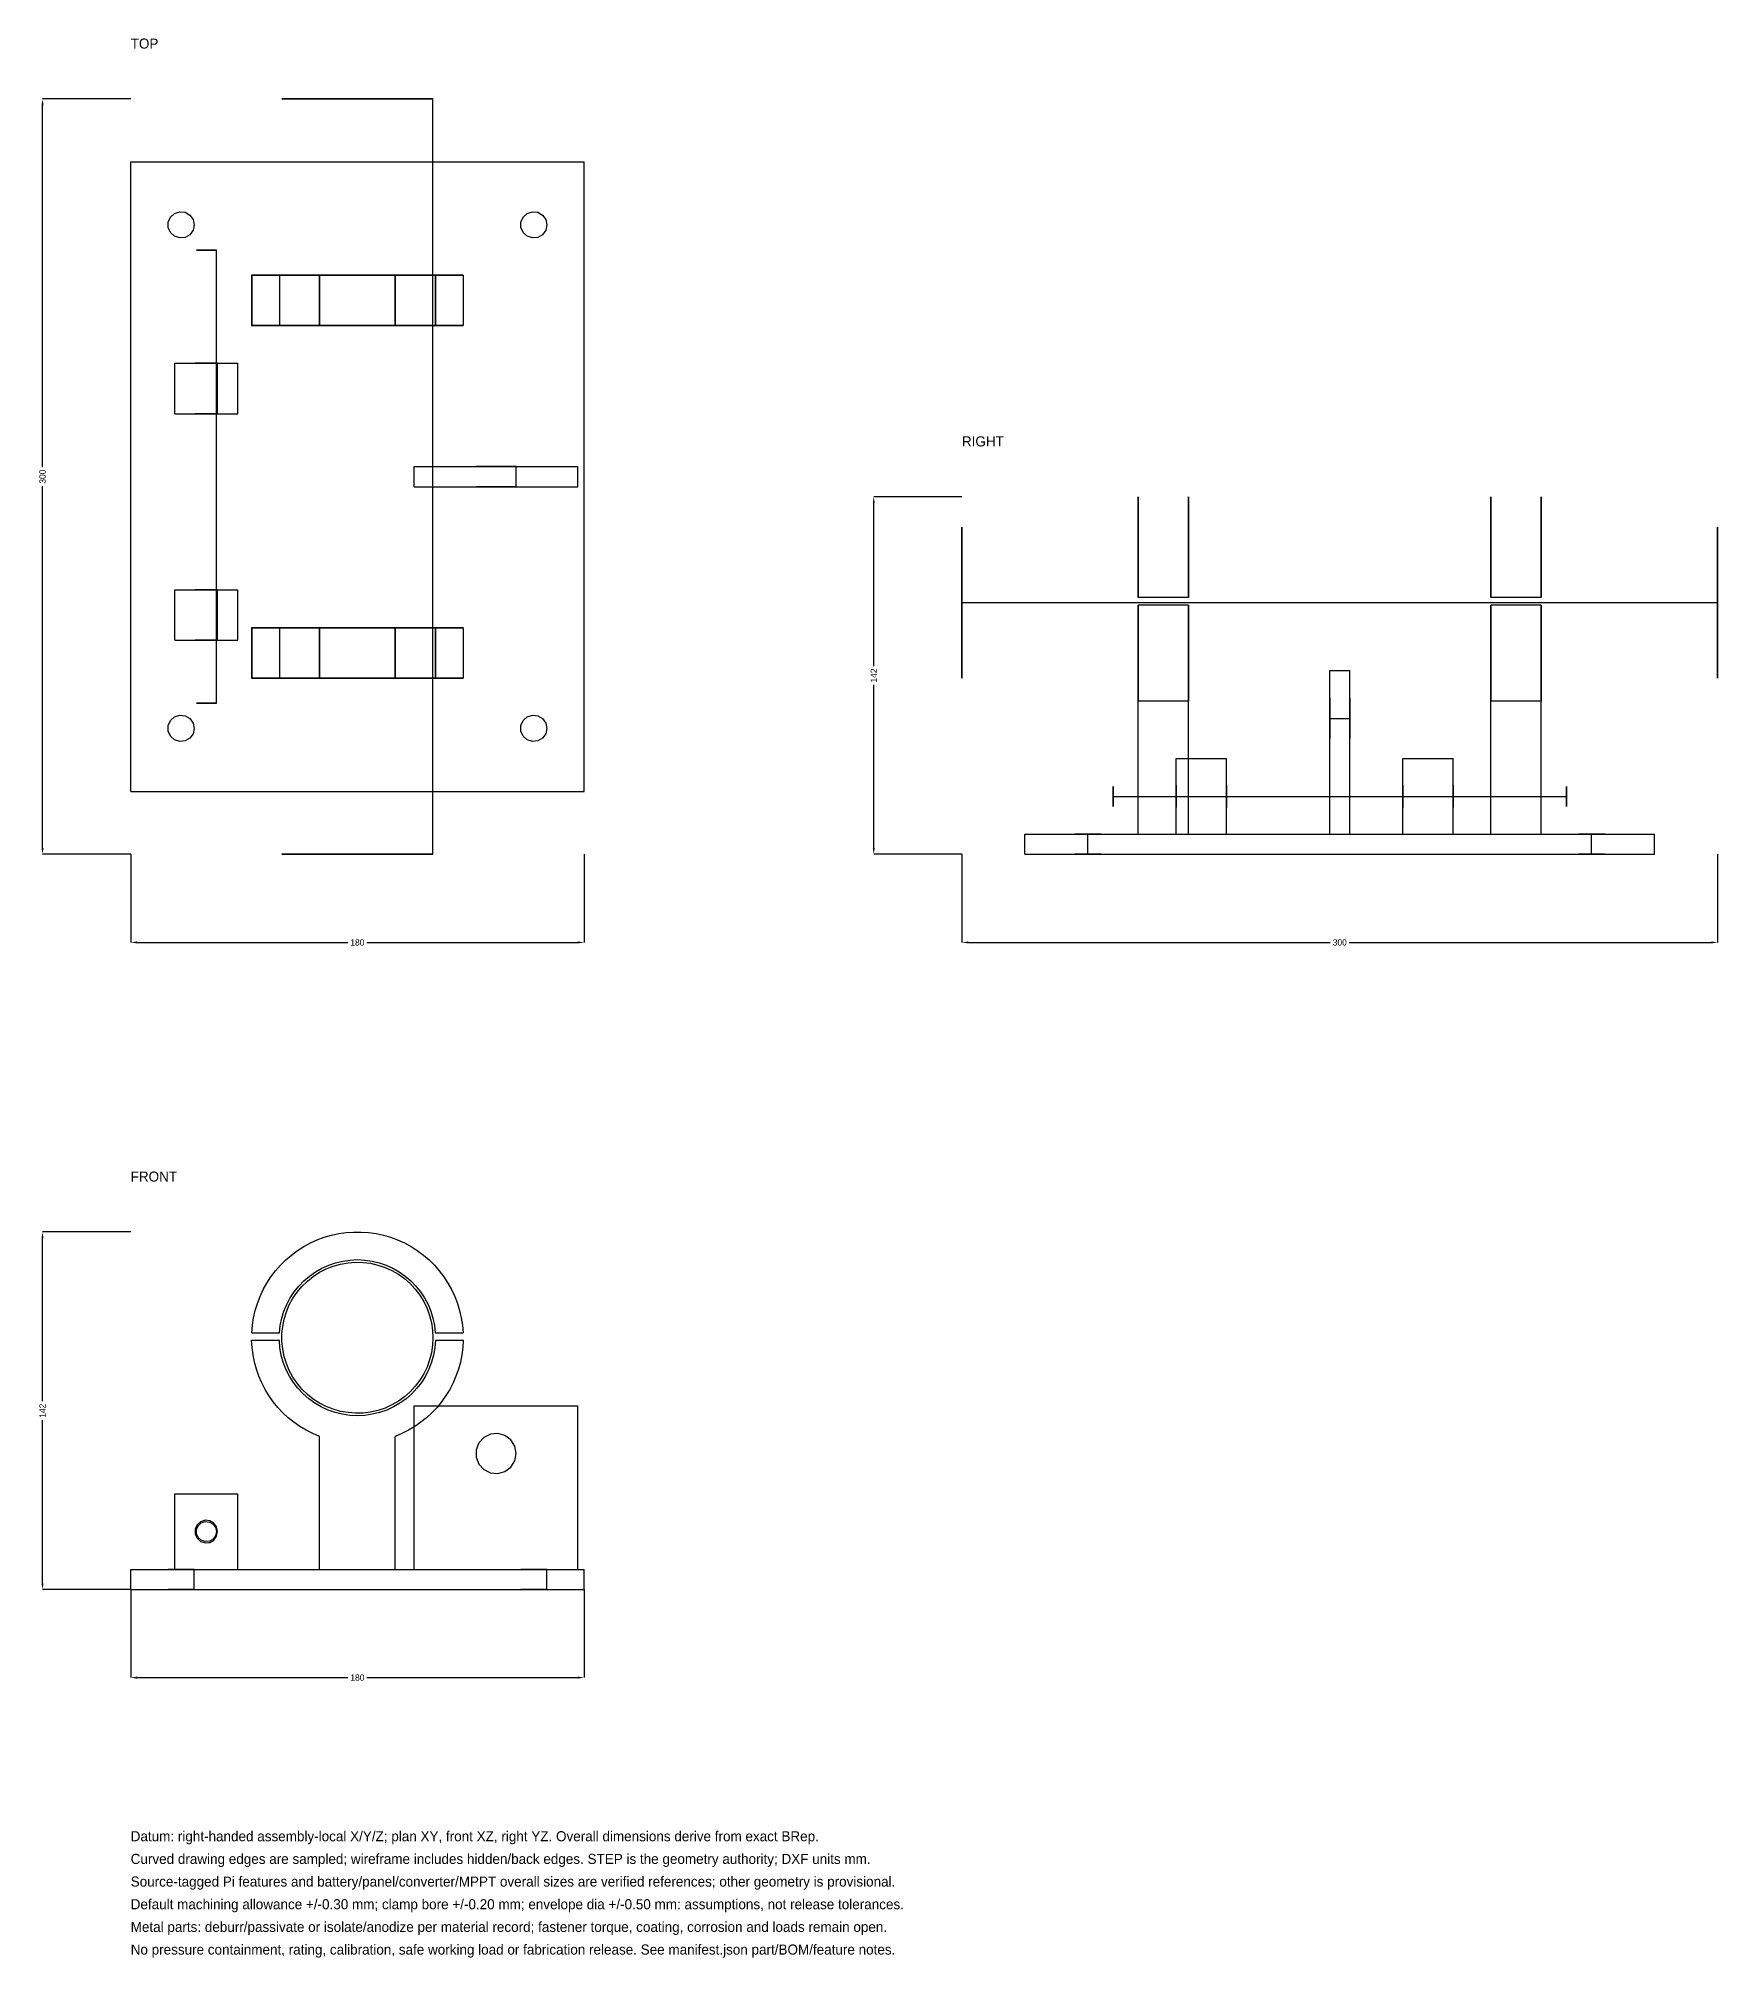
# Model space of a CAD drawing. Header units: millimetres. Extents: x -37 to 630, y -438 to 324.
import ezdxf

# ---------------------------------------------------------------- set-up
doc = ezdxf.new("R2010")
doc.units = ezdxf.units.MM
for name, color, linetype in [('DIMENSIONS', 7, 'Continuous'), ('FRONT', 7, 'Continuous'), ('NOTES', 7, 'Continuous'), ('RIGHT', 7, 'Continuous'), ('TOP', 7, 'Continuous')]:
    doc.layers.add(name, color=color, linetype=linetype)
doc.dimstyles.get("Standard").update_dxf_attribs({"dimtxt": 2.5, "dimasz": 2.5, "dimexe": 1.25, "dimexo": 0.625, "dimtad": 1, "dimcen": 2.5, "dimazin": 3, "dimtfac": 1, "dimtmove": 0, "dimatfit": 3})

msp = doc.modelspace()

# ---------------------------------------------------------------- texts
at = {"layer": 'NOTES'}
for s, p in [('TOP', (0, 320)), ('RIGHT', (330, 162)), ('FRONT', (0, -130)), ('Datum: right-handed assembly-local X/Y/Z; plan XY, front XZ, right YZ. Overall dimensions derive from exact BRep.', (0, -392)), ('Curved drawing edges are sampled; wireframe includes hidden/back edges. STEP is the geometry authority; DXF units mm.', (0, -401)), ('Source-tagged Pi features and battery/panel/converter/MPPT overall sizes are verified references; other geometry is provisional.', (0, -410)), ('Default machining allowance +/-0.30 mm; clamp bore +/-0.20 mm; envelope dia +/-0.50 mm: assumptions, not release tolerances.', (0, -419)), ('Metal parts: deburr/passivate or isolate/anodize per material record; fastener torque, coating, corrosion and loads remain open.', (0, -428)), ('No pressure containment, rating, calibration, safe working load or fabrication release. See manifest.json part/BOM/feature notes.', (0, -437))]:
    msp.add_text(s, height=4, dxfattribs=at).set_placement(p)

# ---------------------------------------------------------------- blocks, each defined once
blk = doc.blocks.new('_CLOSEDFILLED')
at = {"color": 0, "linetype": 'BYBLOCK'}
blk.add_solid([(-1, 0.16), (0, 0), (-1, -0.16)], dxfattribs=at)
blk = doc.blocks.new('*D1')
at = {"color": 7}
for p, q in [((0, 0), (0, -35)), ((180, 0), (180, -35)), ((2.5, -35), (86.25, -35)), ((93.75, -35), (177.5, -35))]:
    blk.add_line(p, q, dxfattribs=at)
at = {"layer": 'Defpoints'}
for p in [(0, 0), (180, 0), (0, -35)]:
    blk.add_point(p, dxfattribs=at)
at = {"layer": 'DIMENSIONS', "color": 7, "xscale": 2.5, "yscale": 2.5, "rotation": 180}
blk.add_blockref('_CLOSEDFILLED', (0, -35), dxfattribs=at)
at = {"layer": 'DIMENSIONS', "color": 7, "xscale": 2.5, "yscale": 2.5}
blk.add_blockref('_CLOSEDFILLED', (180, -35), dxfattribs=at)
at = {"layer": 'DIMENSIONS', "color": 7, "insert": (90, -35), "char_height": 2.5, "attachment_point": 5}
blk.add_mtext('180', dxfattribs=at)
blk = doc.blocks.new('*D2')
at = {"color": 7}
for p, q in [((0, 300), (-35, 300)), ((-35, 153.75), (-35, 297.5)), ((-35, 2.5), (-35, 146.25)), ((0, 0), (-35, 0))]:
    blk.add_line(p, q, dxfattribs=at)
at = {"layer": 'Defpoints'}
for p in [(0, 300), (-35, 0), (0, 0)]:
    blk.add_point(p, dxfattribs=at)
at = {"layer": 'DIMENSIONS', "color": 7, "xscale": 2.5, "yscale": 2.5}
for p, rotation in [((-35, 300), 90), ((-35, 0), 270)]:
    blk.add_blockref('_CLOSEDFILLED', p, dxfattribs=dict(at, rotation=rotation))
at = {"layer": 'DIMENSIONS', "color": 7, "insert": (-35, 150), "char_height": 2.5, "attachment_point": 5, "rotation": 90}
blk.add_mtext('300', dxfattribs=at)
blk = doc.blocks.new('*D3')
at = {"color": 7}
for p, q in [((0, -292), (0, -327)), ((180, -292), (180, -327)), ((2.5, -327), (86.25, -327)), ((93.75, -327), (177.5, -327))]:
    blk.add_line(p, q, dxfattribs=at)
at = {"layer": 'Defpoints'}
for p in [(0, -292), (180, -292), (0, -327)]:
    blk.add_point(p, dxfattribs=at)
at = {"layer": 'DIMENSIONS', "color": 7, "xscale": 2.5, "yscale": 2.5, "rotation": 180}
blk.add_blockref('_CLOSEDFILLED', (0, -327), dxfattribs=at)
at = {"layer": 'DIMENSIONS', "color": 7, "xscale": 2.5, "yscale": 2.5}
blk.add_blockref('_CLOSEDFILLED', (180, -327), dxfattribs=at)
at = {"layer": 'DIMENSIONS', "color": 7, "insert": (90, -327), "char_height": 2.5, "attachment_point": 5}
blk.add_mtext('180', dxfattribs=at)
blk = doc.blocks.new('*D4')
at = {"color": 7}
for p, q in [((0, -150), (-35, -150)), ((-35, -217.25), (-35, -152.5)), ((-35, -289.5), (-35, -224.75)), ((0, -292), (-35, -292))]:
    blk.add_line(p, q, dxfattribs=at)
at = {"layer": 'Defpoints'}
for p in [(0, -150), (-35, -292), (0, -292)]:
    blk.add_point(p, dxfattribs=at)
at = {"layer": 'DIMENSIONS', "color": 7, "xscale": 2.5, "yscale": 2.5}
for p, rotation in [((-35, -150), 90), ((-35, -292), 270)]:
    blk.add_blockref('_CLOSEDFILLED', p, dxfattribs=dict(at, rotation=rotation))
at = {"layer": 'DIMENSIONS', "color": 7, "insert": (-35, -221), "char_height": 2.5, "attachment_point": 5, "rotation": 90}
blk.add_mtext('142', dxfattribs=at)
blk = doc.blocks.new('*D5')
at = {"color": 7}
for p, q in [((330, 0), (330, -35)), ((630, 0), (630, -35)), ((332.5, -35), (476.25, -35)), ((483.75, -35), (627.5, -35))]:
    blk.add_line(p, q, dxfattribs=at)
at = {"layer": 'Defpoints'}
for p in [(330, 0), (630, 0), (330, -35)]:
    blk.add_point(p, dxfattribs=at)
at = {"layer": 'DIMENSIONS', "color": 7, "xscale": 2.5, "yscale": 2.5, "rotation": 180}
blk.add_blockref('_CLOSEDFILLED', (330, -35), dxfattribs=at)
at = {"layer": 'DIMENSIONS', "color": 7, "xscale": 2.5, "yscale": 2.5}
blk.add_blockref('_CLOSEDFILLED', (630, -35), dxfattribs=at)
at = {"layer": 'DIMENSIONS', "color": 7, "insert": (480, -35), "char_height": 2.5, "attachment_point": 5}
blk.add_mtext('300', dxfattribs=at)
blk = doc.blocks.new('*D6')
at = {"color": 7}
for p, q in [((330, 142), (295, 142)), ((295, 74.75), (295, 139.5)), ((295, 2.5), (295, 67.25)), ((330, 0), (295, 0))]:
    blk.add_line(p, q, dxfattribs=at)
at = {"layer": 'Defpoints'}
for p in [(330, 142), (295, 0), (330, 0)]:
    blk.add_point(p, dxfattribs=at)
at = {"layer": 'DIMENSIONS', "color": 7, "xscale": 2.5, "yscale": 2.5}
for p, rotation in [((295, 142), 90), ((295, 0), 270)]:
    blk.add_blockref('_CLOSEDFILLED', p, dxfattribs=dict(at, rotation=rotation))
at = {"layer": 'DIMENSIONS', "color": 7, "insert": (295, 71), "char_height": 2.5, "attachment_point": 5, "rotation": 90}
blk.add_mtext('142', dxfattribs=at)

# ---------------------------------------------------------------- dimensions: what is measured, and where the dimension line sits
at = {"layer": 'DIMENSIONS'}
for base, p1, p2, picture, middle in [((-35, 0), (0, 0), (0, 300), '*D2', (-35, 150)), ((295, 0), (330, 0), (330, 142), '*D6', (295, 71)), ((-35, -292), (0, -292), (0, -150), '*D4', (-35, -221))]:
    dim = msp.add_linear_dim(base=base, p1=p1, p2=p2, angle=90, dimstyle='Standard', override={"dimtxt": 2.5, "dimasz": 2.5, "dimdec": 2, "dimclrd": 7, "dimclre": 7, "dimclrt": 7}, dxfattribs=at)
    dim.commit()
    dim.dimension.update_dxf_attribs({"geometry": picture, "text_midpoint": middle})
for base, p1, p2, picture, middle in [((0, -35), (0, 0), (180, 0), '*D1', (90, -35)), ((330, -35), (330, 0), (630, 0), '*D5', (480, -35)), ((0, -327), (0, -292), (180, -292), '*D3', (90, -327))]:
    dim = msp.add_linear_dim(base=base, p1=p1, p2=p2, dimstyle='Standard', override={"dimtxt": 2.5, "dimasz": 2.5, "dimdec": 2, "dimclrd": 7, "dimclre": 7, "dimclrt": 7}, dxfattribs=at)
    dim.commit()
    dim.dimension.update_dxf_attribs({"geometry": picture, "text_midpoint": middle})

# ---------------------------------------------------------------- linework, layer by layer
at = {"layer": 'FRONT'}
for points in [[(48.048, -190), (48.294, -187.035), (48.75, -184.096), (49.413, -181.196), (50.28, -178.35), (51.346, -175.572), (52.606, -172.878), (54.053, -170.279), (55.681, -167.789), (57.481, -165.42), (59.444, -163.185), (61.56, -161.094), (63.819, -159.159), (66.21, -157.388), (68.719, -155.79), (71.336, -154.375), (74.046, -153.148), (76.836, -152.116), (79.692, -151.285), (82.6, -150.657), (85.545, -150.237), (88.513, -150.026), (91.487, -150.026), (94.455, -150.237), (97.4, -150.657), (100.308, -151.285), (103.164, -152.116), (105.954, -153.148), (108.664, -154.375), (111.281, -155.79), (113.79, -157.388), (116.181, -159.159), (118.44, -161.094), (120.556, -163.185), (122.519, -165.42), (124.319, -167.789), (125.947, -170.279), (127.394, -172.878), (128.654, -175.572), (129.72, -178.35), (130.587, -181.196), (131.25, -184.096), (131.706, -187.035), (131.952, -190)], [(48.048, -190), (48.294, -187.035), (48.75, -184.096), (49.413, -181.196), (50.28, -178.35), (51.346, -175.572), (52.606, -172.878), (54.053, -170.279), (55.681, -167.789), (57.481, -165.42), (59.444, -163.185), (61.56, -161.094), (63.819, -159.159), (66.21, -157.388), (68.719, -155.79), (71.336, -154.375), (74.046, -153.148), (76.836, -152.116), (79.692, -151.285), (82.6, -150.657), (85.545, -150.237), (88.513, -150.026), (91.487, -150.026), (94.455, -150.237), (97.4, -150.657), (100.308, -151.285), (103.164, -152.116), (105.954, -153.148), (108.664, -154.375), (111.281, -155.79), (113.79, -157.388), (116.181, -159.159), (118.44, -161.094), (120.556, -163.185), (122.519, -165.42), (124.319, -167.789), (125.947, -170.279), (127.394, -172.878), (128.654, -175.572), (129.72, -178.35), (130.587, -181.196), (131.25, -184.096), (131.706, -187.035), (131.952, -190)], [(48.048, -190), (48.294, -187.035), (48.75, -184.096), (49.413, -181.196), (50.28, -178.35), (51.346, -175.572), (52.606, -172.878), (54.053, -170.279), (55.681, -167.789), (57.481, -165.42), (59.444, -163.185), (61.56, -161.094), (63.819, -159.159), (66.21, -157.388), (68.719, -155.79), (71.336, -154.375), (74.046, -153.148), (76.836, -152.116), (79.692, -151.285), (82.6, -150.657), (85.545, -150.237), (88.513, -150.026), (91.487, -150.026), (94.455, -150.237), (97.4, -150.657), (100.308, -151.285), (103.164, -152.116), (105.954, -153.148), (108.664, -154.375), (111.281, -155.79), (113.79, -157.388), (116.181, -159.159), (118.44, -161.094), (120.556, -163.185), (122.519, -165.42), (124.319, -167.789), (125.947, -170.279), (127.394, -172.878), (128.654, -175.572), (129.72, -178.35), (130.587, -181.196), (131.25, -184.096), (131.706, -187.035), (131.952, -190)], [(48.048, -190), (48.294, -187.035), (48.75, -184.096), (49.413, -181.196), (50.28, -178.35), (51.346, -175.572), (52.606, -172.878), (54.053, -170.279), (55.681, -167.789), (57.481, -165.42), (59.444, -163.185), (61.56, -161.094), (63.819, -159.159), (66.21, -157.388), (68.719, -155.79), (71.336, -154.375), (74.046, -153.148), (76.836, -152.116), (79.692, -151.285), (82.6, -150.657), (85.545, -150.237), (88.513, -150.026), (91.487, -150.026), (94.455, -150.237), (97.4, -150.657), (100.308, -151.285), (103.164, -152.116), (105.954, -153.148), (108.664, -154.375), (111.281, -155.79), (113.79, -157.388), (116.181, -159.159), (118.44, -161.094), (120.556, -163.185), (122.519, -165.42), (124.319, -167.789), (125.947, -170.279), (127.394, -172.878), (128.654, -175.572), (129.72, -178.35), (130.587, -181.196), (131.25, -184.096), (131.706, -187.035), (131.952, -190)], [(59.065, -190), (59.39, -187.101), (59.986, -184.245), (60.847, -181.458), (61.968, -178.764), (63.336, -176.188), (64.94, -173.752), (66.767, -171.477), (68.799, -169.384), (71.018, -167.491), (73.406, -165.815), (75.941, -164.371), (78.601, -163.172), (81.361, -162.228), (84.198, -161.548), (87.086, -161.137), (90, -161), (92.914, -161.137), (95.802, -161.548), (98.639, -162.228), (101.399, -163.172), (104.059, -164.371), (106.594, -165.815), (108.982, -167.491), (111.201, -169.384), (113.233, -171.477), (115.06, -173.752), (116.664, -176.188), (118.032, -178.764), (119.153, -181.458), (120.014, -184.245), (120.61, -187.101), (120.935, -190)], [(59.065, -190), (59.39, -187.101), (59.986, -184.245), (60.847, -181.458), (61.968, -178.764), (63.336, -176.188), (64.94, -173.752), (66.767, -171.477), (68.799, -169.384), (71.018, -167.491), (73.406, -165.815), (75.941, -164.371), (78.601, -163.172), (81.361, -162.228), (84.198, -161.548), (87.086, -161.137), (90, -161), (92.914, -161.137), (95.802, -161.548), (98.639, -162.228), (101.399, -163.172), (104.059, -164.371), (106.594, -165.815), (108.982, -167.491), (111.201, -169.384), (113.233, -171.477), (115.06, -173.752), (116.664, -176.188), (118.032, -178.764), (119.153, -181.458), (120.014, -184.245), (120.61, -187.101), (120.935, -190)], [(59.065, -190), (59.39, -187.101), (59.986, -184.245), (60.847, -181.458), (61.968, -178.764), (63.336, -176.188), (64.94, -173.752), (66.767, -171.477), (68.799, -169.384), (71.018, -167.491), (73.406, -165.815), (75.941, -164.371), (78.601, -163.172), (81.361, -162.228), (84.198, -161.548), (87.086, -161.137), (90, -161), (92.914, -161.137), (95.802, -161.548), (98.639, -162.228), (101.399, -163.172), (104.059, -164.371), (106.594, -165.815), (108.982, -167.491), (111.201, -169.384), (113.233, -171.477), (115.06, -173.752), (116.664, -176.188), (118.032, -178.764), (119.153, -181.458), (120.014, -184.245), (120.61, -187.101), (120.935, -190)], [(59.065, -190), (59.39, -187.101), (59.986, -184.245), (60.847, -181.458), (61.968, -178.764), (63.336, -176.188), (64.94, -173.752), (66.767, -171.477), (68.799, -169.384), (71.018, -167.491), (73.406, -165.815), (75.941, -164.371), (78.601, -163.172), (81.361, -162.228), (84.198, -161.548), (87.086, -161.137), (90, -161), (92.914, -161.137), (95.802, -161.548), (98.639, -162.228), (101.399, -163.172), (104.059, -164.371), (106.594, -165.815), (108.982, -167.491), (111.201, -169.384), (113.233, -171.477), (115.06, -173.752), (116.664, -176.188), (118.032, -178.764), (119.153, -181.458), (120.014, -184.245), (120.61, -187.101), (120.935, -190)], [(120, -192), (119.851, -194.987), (119.405, -197.944), (118.667, -200.843), (117.644, -203.653), (116.347, -206.348), (114.787, -208.9), (112.981, -211.284), (110.947, -213.476), (108.705, -215.455), (106.276, -217.201), (103.686, -218.696), (100.96, -219.926), (98.125, -220.879), (95.209, -221.544), (92.242, -221.916), (89.252, -221.991), (86.27, -221.767), (83.324, -221.248), (80.445, -220.438), (77.661, -219.345), (75, -217.981), (72.488, -216.358), (70.149, -214.493), (68.008, -212.405), (66.086, -210.114), (64.401, -207.643), (62.971, -205.017), (61.809, -202.261), (60.928, -199.403), (60.335, -196.471), (60.037, -193.495), (60.037, -190.505), (60.335, -187.529), (60.928, -184.597), (61.809, -181.739), (62.971, -178.983), (64.401, -176.357), (66.086, -173.886), (68.008, -171.595), (70.149, -169.507), (72.488, -167.642), (75, -166.019), (77.661, -164.655), (80.445, -163.562), (83.324, -162.752), (86.27, -162.233), (89.252, -162.009), (92.242, -162.084), (95.209, -162.456), (98.125, -163.121), (100.96, -164.074), (103.686, -165.304), (106.276, -166.799), (108.705, -168.545), (110.947, -170.524), (112.981, -172.716), (114.787, -175.1), (116.347, -177.652), (117.644, -180.347), (118.667, -183.157), (119.405, -186.056), (119.851, -189.013), (120, -192)], [(120, -192), (119.851, -194.987), (119.405, -197.944), (118.667, -200.843), (117.644, -203.653), (116.347, -206.348), (114.787, -208.9), (112.981, -211.284), (110.947, -213.476), (108.705, -215.455), (106.276, -217.201), (103.686, -218.696), (100.96, -219.926), (98.125, -220.879), (95.209, -221.544), (92.242, -221.916), (89.252, -221.991), (86.27, -221.767), (83.324, -221.248), (80.445, -220.438), (77.661, -219.345), (75, -217.981), (72.488, -216.358), (70.149, -214.493), (68.008, -212.405), (66.086, -210.114), (64.401, -207.643), (62.971, -205.017), (61.809, -202.261), (60.928, -199.403), (60.335, -196.471), (60.037, -193.495), (60.037, -190.505), (60.335, -187.529), (60.928, -184.597), (61.809, -181.739), (62.971, -178.983), (64.401, -176.357), (66.086, -173.886), (68.008, -171.595), (70.149, -169.507), (72.488, -167.642), (75, -166.019), (77.661, -164.655), (80.445, -163.562), (83.324, -162.752), (86.27, -162.233), (89.252, -162.009), (92.242, -162.084), (95.209, -162.456), (98.125, -163.121), (100.96, -164.074), (103.686, -165.304), (106.276, -166.799), (108.705, -168.545), (110.947, -170.524), (112.981, -172.716), (114.787, -175.1), (116.347, -177.652), (117.644, -180.347), (118.667, -183.157), (119.405, -186.056), (119.851, -189.013), (120, -192)], [(48.048, -190), (59.065, -190)], [(48.048, -190), (59.065, -190)], [(48.048, -190), (59.065, -190)], [(48.048, -190), (59.065, -190)], [(120.935, -190), (131.952, -190)], [(120.935, -190), (131.952, -190)], [(120.935, -190), (131.952, -190)], [(120.935, -190), (131.952, -190)], [(75, -231.23), (72.311, -230.093), (69.708, -228.773), (67.203, -227.274), (64.808, -225.606), (62.534, -223.775), (60.394, -221.79), (58.396, -219.662), (56.551, -217.4), (54.867, -215.015), (53.353, -212.519), (52.017, -209.924), (50.863, -207.242), (49.899, -204.487), (49.129, -201.672), (48.556, -198.809), (48.183, -195.914), (48.012, -193)], [(48.012, -193), (59.016, -193)], [(75, -231.23), (72.311, -230.093), (69.708, -228.773), (67.203, -227.274), (64.808, -225.606), (62.534, -223.775), (60.394, -221.79), (58.396, -219.662), (56.551, -217.4), (54.867, -215.015), (53.353, -212.519), (52.017, -209.924), (50.863, -207.242), (49.899, -204.487), (49.129, -201.672), (48.556, -198.809), (48.183, -195.914), (48.012, -193)], [(48.012, -193), (59.016, -193)], [(75, -231.23), (72.311, -230.093), (69.708, -228.773), (67.203, -227.274), (64.808, -225.606), (62.534, -223.775), (60.394, -221.79), (58.396, -219.662), (56.551, -217.4), (54.867, -215.015), (53.353, -212.519), (52.017, -209.924), (50.863, -207.242), (49.899, -204.487), (49.129, -201.672), (48.556, -198.809), (48.183, -195.914), (48.012, -193)], [(48.012, -193), (59.016, -193)], [(75, -231.23), (72.311, -230.093), (69.708, -228.773), (67.203, -227.274), (64.808, -225.606), (62.534, -223.775), (60.394, -221.79), (58.396, -219.662), (56.551, -217.4), (54.867, -215.015), (53.353, -212.519), (52.017, -209.924), (50.863, -207.242), (49.899, -204.487), (49.129, -201.672), (48.556, -198.809), (48.183, -195.914), (48.012, -193)], [(48.012, -193), (59.016, -193)], [(120.984, -193), (120.745, -195.97), (120.222, -198.904), (119.419, -201.773), (118.345, -204.553), (117.009, -207.216), (115.423, -209.739), (113.602, -212.098), (111.564, -214.271), (109.326, -216.239), (106.91, -217.982), (104.337, -219.486), (101.632, -220.735), (98.819, -221.719), (95.925, -222.428), (92.976, -222.857), (90, -223), (87.024, -222.857), (84.075, -222.428), (81.181, -221.719), (78.368, -220.735), (75.663, -219.486), (73.09, -217.982), (70.674, -216.239), (68.436, -214.271), (66.398, -212.098), (64.577, -209.739), (62.991, -207.216), (61.655, -204.553), (60.581, -201.773), (59.778, -198.904), (59.255, -195.97), (59.016, -193)], [(120.984, -193), (120.745, -195.97), (120.222, -198.904), (119.419, -201.773), (118.345, -204.553), (117.009, -207.216), (115.423, -209.739), (113.602, -212.098), (111.564, -214.271), (109.326, -216.239), (106.91, -217.982), (104.337, -219.486), (101.632, -220.735), (98.819, -221.719), (95.925, -222.428), (92.976, -222.857), (90, -223), (87.024, -222.857), (84.075, -222.428), (81.181, -221.719), (78.368, -220.735), (75.663, -219.486), (73.09, -217.982), (70.674, -216.239), (68.436, -214.271), (66.398, -212.098), (64.577, -209.739), (62.991, -207.216), (61.655, -204.553), (60.581, -201.773), (59.778, -198.904), (59.255, -195.97), (59.016, -193)], [(120.984, -193), (120.745, -195.97), (120.222, -198.904), (119.419, -201.773), (118.345, -204.553), (117.009, -207.216), (115.423, -209.739), (113.602, -212.098), (111.564, -214.271), (109.326, -216.239), (106.91, -217.982), (104.337, -219.486), (101.632, -220.735), (98.819, -221.719), (95.925, -222.428), (92.976, -222.857), (90, -223), (87.024, -222.857), (84.075, -222.428), (81.181, -221.719), (78.368, -220.735), (75.663, -219.486), (73.09, -217.982), (70.674, -216.239), (68.436, -214.271), (66.398, -212.098), (64.577, -209.739), (62.991, -207.216), (61.655, -204.553), (60.581, -201.773), (59.778, -198.904), (59.255, -195.97), (59.016, -193)], [(120.984, -193), (120.745, -195.97), (120.222, -198.904), (119.419, -201.773), (118.345, -204.553), (117.009, -207.216), (115.423, -209.739), (113.602, -212.098), (111.564, -214.271), (109.326, -216.239), (106.91, -217.982), (104.337, -219.486), (101.632, -220.735), (98.819, -221.719), (95.925, -222.428), (92.976, -222.857), (90, -223), (87.024, -222.857), (84.075, -222.428), (81.181, -221.719), (78.368, -220.735), (75.663, -219.486), (73.09, -217.982), (70.674, -216.239), (68.436, -214.271), (66.398, -212.098), (64.577, -209.739), (62.991, -207.216), (61.655, -204.553), (60.581, -201.773), (59.778, -198.904), (59.255, -195.97), (59.016, -193)], [(131.988, -193), (131.817, -195.914), (131.444, -198.809), (130.871, -201.672), (130.101, -204.487), (129.137, -207.242), (127.983, -209.924), (126.647, -212.519), (125.133, -215.015), (123.449, -217.4), (121.604, -219.662), (119.606, -221.79), (117.466, -223.775), (115.192, -225.606), (112.797, -227.274), (110.292, -228.773), (107.689, -230.093), (105, -231.23)], [(131.988, -193), (131.817, -195.914), (131.444, -198.809), (130.871, -201.672), (130.101, -204.487), (129.137, -207.242), (127.983, -209.924), (126.647, -212.519), (125.133, -215.015), (123.449, -217.4), (121.604, -219.662), (119.606, -221.79), (117.466, -223.775), (115.192, -225.606), (112.797, -227.274), (110.292, -228.773), (107.689, -230.093), (105, -231.23)], [(131.988, -193), (131.817, -195.914), (131.444, -198.809), (130.871, -201.672), (130.101, -204.487), (129.137, -207.242), (127.983, -209.924), (126.647, -212.519), (125.133, -215.015), (123.449, -217.4), (121.604, -219.662), (119.606, -221.79), (117.466, -223.775), (115.192, -225.606), (112.797, -227.274), (110.292, -228.773), (107.689, -230.093), (105, -231.23)], [(131.988, -193), (131.817, -195.914), (131.444, -198.809), (130.871, -201.672), (130.101, -204.487), (129.137, -207.242), (127.983, -209.924), (126.647, -212.519), (125.133, -215.015), (123.449, -217.4), (121.604, -219.662), (119.606, -221.79), (117.466, -223.775), (115.192, -225.606), (112.797, -227.274), (110.292, -228.773), (107.689, -230.093), (105, -231.23)], [(120.984, -193), (131.988, -193)], [(120.984, -193), (131.988, -193)], [(120.984, -193), (131.988, -193)], [(120.984, -193), (131.988, -193)], [(112.5, -284), (112.5, -219)], [(112.5, -284), (112.5, -219)], [(112.5, -219), (177.5, -219)], [(112.5, -219), (177.5, -219)], [(177.5, -284), (177.5, -219)], [(177.5, -284), (177.5, -219)], [(75, -284), (75, -231.23)], [(75, -284), (75, -231.23)], [(75, -284), (75, -231.23)], [(75, -284), (75, -231.23)], [(105, -284), (105, -231.23)], [(105, -284), (105, -231.23)], [(105, -284), (105, -231.23)], [(105, -284), (105, -231.23)], [(153, -238), (152.46, -235.11), (150.912, -232.61), (148.566, -230.839), (145.738, -230.034), (142.811, -230.305), (140.179, -231.616), (138.198, -233.789), (137.136, -236.53), (137.136, -239.47), (138.198, -242.211), (140.179, -244.384), (142.811, -245.695), (145.738, -245.966), (148.566, -245.161), (150.912, -243.39), (152.46, -240.89), (153, -238)], [(153, -238), (152.46, -235.11), (150.912, -232.61), (148.566, -230.839), (145.738, -230.034), (142.811, -230.305), (140.179, -231.616), (138.198, -233.789), (137.136, -236.53), (137.136, -239.47), (138.198, -242.211), (140.179, -244.384), (142.811, -245.695), (145.738, -245.966), (148.566, -245.161), (150.912, -243.39), (152.46, -240.89), (153, -238)], [(17.5, -284), (17.5, -254)], [(17.5, -284), (17.5, -254)], [(17.5, -254), (42.5, -254)], [(17.5, -254), (42.5, -254)], [(17.5, -284), (17.5, -254)], [(17.5, -284), (17.5, -254)], [(17.5, -254), (42.5, -254)], [(17.5, -254), (42.5, -254)], [(42.5, -284), (42.5, -254)], [(42.5, -284), (42.5, -254)], [(42.5, -284), (42.5, -254)], [(42.5, -284), (42.5, -254)], [(34.5, -269), (34.111, -267.17), (33.011, -265.656), (31.391, -264.72), (29.53, -264.525), (27.75, -265.103), (26.359, -266.355), (25.598, -268.064), (25.598, -269.936), (26.359, -271.645), (27.75, -272.897), (29.53, -273.475), (31.391, -273.28), (33.011, -272.344), (34.111, -270.83), (34.5, -269)], [(34.5, -269), (34.111, -267.17), (33.011, -265.656), (31.391, -264.72), (29.53, -264.525), (27.75, -265.103), (26.359, -266.355), (25.598, -268.064), (25.598, -269.936), (26.359, -271.645), (27.75, -272.897), (29.53, -273.475), (31.391, -273.28), (33.011, -272.344), (34.111, -270.83), (34.5, -269)], [(34.5, -269), (34.111, -267.17), (33.011, -265.656), (31.391, -264.72), (29.53, -264.525), (27.75, -265.103), (26.359, -266.355), (25.598, -268.064), (25.598, -269.936), (26.359, -271.645), (27.75, -272.897), (29.53, -273.475), (31.391, -273.28), (33.011, -272.344), (34.111, -270.83), (34.5, -269)], [(34.5, -269), (34.111, -267.17), (33.011, -265.656), (31.391, -264.72), (29.53, -264.525), (27.75, -265.103), (26.359, -266.355), (25.598, -268.064), (25.598, -269.936), (26.359, -271.645), (27.75, -272.897), (29.53, -273.475), (31.391, -273.28), (33.011, -272.344), (34.111, -270.83), (34.5, -269)], [(34, -269), (33.654, -270.627), (32.677, -271.973), (31.236, -272.804), (29.582, -272.978), (28, -272.464), (26.764, -271.351), (26.087, -269.832), (26.087, -268.168), (26.764, -266.649), (28, -265.536), (29.582, -265.022), (31.236, -265.196), (32.677, -266.027), (33.654, -267.373), (34, -269)], [(34, -269), (33.654, -270.627), (32.677, -271.973), (31.236, -272.804), (29.582, -272.978), (28, -272.464), (26.764, -271.351), (26.087, -269.832), (26.087, -268.168), (26.764, -266.649), (28, -265.536), (29.582, -265.022), (31.236, -265.196), (32.677, -266.027), (33.654, -267.373), (34, -269)], [(0, -292), (0, -284)], [(0, -292), (0, -284)], [(0, -284), (180, -284)], [(0, -284), (180, -284)], [(25.25, -284), (24.796, -284), (23.513, -284), (21.622, -284), (19.451, -284), (17.375, -284), (15.753, -284), (14.865, -284), (14.865, -284), (15.753, -284), (17.375, -284), (19.451, -284), (21.622, -284), (23.513, -284), (24.796, -284), (25.25, -284)], [(25.25, -284), (24.796, -284), (23.513, -284), (21.622, -284), (19.451, -284), (17.375, -284), (15.753, -284), (14.865, -284), (14.865, -284), (15.753, -284), (17.375, -284), (19.451, -284), (21.622, -284), (23.513, -284), (24.796, -284), (25.25, -284)], [(17.5, -284), (42.5, -284)], [(17.5, -284), (42.5, -284)], [(17.5, -284), (42.5, -284)], [(17.5, -284), (42.5, -284)], [(25.25, -292), (25.25, -284)], [(25.25, -292), (25.25, -284)], [(75, -284), (105, -284)], [(75, -284), (105, -284)], [(75, -284), (105, -284)], [(75, -284), (105, -284)], [(112.5, -284), (177.5, -284)], [(112.5, -284), (177.5, -284)], [(165.25, -284), (164.796, -284), (163.513, -284), (161.622, -284), (159.451, -284), (157.375, -284), (155.753, -284), (154.865, -284), (154.865, -284), (155.753, -284), (157.375, -284), (159.451, -284), (161.622, -284), (163.513, -284), (164.796, -284), (165.25, -284)], [(165.25, -284), (164.796, -284), (163.513, -284), (161.622, -284), (159.451, -284), (157.375, -284), (155.753, -284), (154.865, -284), (154.865, -284), (155.753, -284), (157.375, -284), (159.451, -284), (161.622, -284), (163.513, -284), (164.796, -284), (165.25, -284)], [(165.25, -292), (165.25, -284)], [(165.25, -292), (165.25, -284)], [(180, -292), (180, -284)], [(180, -292), (180, -284)], [(0, -292), (180, -292)], [(0, -292), (180, -292)], [(25.25, -292), (24.796, -292), (23.513, -292), (21.622, -292), (19.451, -292), (17.375, -292), (15.753, -292), (14.865, -292), (14.865, -292), (15.753, -292), (17.375, -292), (19.451, -292), (21.622, -292), (23.513, -292), (24.796, -292), (25.25, -292)], [(25.25, -292), (24.796, -292), (23.513, -292), (21.622, -292), (19.451, -292), (17.375, -292), (15.753, -292), (14.865, -292), (14.865, -292), (15.753, -292), (17.375, -292), (19.451, -292), (21.622, -292), (23.513, -292), (24.796, -292), (25.25, -292)], [(165.25, -292), (164.796, -292), (163.513, -292), (161.622, -292), (159.451, -292), (157.375, -292), (155.753, -292), (154.865, -292), (154.865, -292), (155.753, -292), (157.375, -292), (159.451, -292), (161.622, -292), (163.513, -292), (164.796, -292), (165.25, -292)], [(165.25, -292), (164.796, -292), (163.513, -292), (161.622, -292), (159.451, -292), (157.375, -292), (155.753, -292), (154.865, -292), (154.865, -292), (155.753, -292), (157.375, -292), (159.451, -292), (161.622, -292), (163.513, -292), (164.796, -292), (165.25, -292)]]:
    msp.add_lwpolyline(points, dxfattribs=at)
at = {"layer": 'RIGHT'}
for points in [[(400, 102), (400, 104.965), (400, 107.904), (400, 110.804), (400, 113.65), (400, 116.428), (400, 119.122), (400, 121.721), (400, 124.211), (400, 126.58), (400, 128.815), (400, 130.906), (400, 132.841), (400, 134.612), (400, 136.21), (400, 137.625), (400, 138.852), (400, 139.884), (400, 140.715), (400, 141.343), (400, 141.763), (400, 141.974), (400, 141.974), (400, 141.763), (400, 141.343), (400, 140.715), (400, 139.884), (400, 138.852), (400, 137.625), (400, 136.21), (400, 134.612), (400, 132.841), (400, 130.906), (400, 128.815), (400, 126.58), (400, 124.211), (400, 121.721), (400, 119.122), (400, 116.428), (400, 113.65), (400, 110.804), (400, 107.904), (400, 104.965), (400, 102)], [(420, 102), (420, 104.965), (420, 107.904), (420, 110.804), (420, 113.65), (420, 116.428), (420, 119.122), (420, 121.721), (420, 124.211), (420, 126.58), (420, 128.815), (420, 130.906), (420, 132.841), (420, 134.612), (420, 136.21), (420, 137.625), (420, 138.852), (420, 139.884), (420, 140.715), (420, 141.343), (420, 141.763), (420, 141.974), (420, 141.974), (420, 141.763), (420, 141.343), (420, 140.715), (420, 139.884), (420, 138.852), (420, 137.625), (420, 136.21), (420, 134.612), (420, 132.841), (420, 130.906), (420, 128.815), (420, 126.58), (420, 124.211), (420, 121.721), (420, 119.122), (420, 116.428), (420, 113.65), (420, 110.804), (420, 107.904), (420, 104.965), (420, 102)], [(540, 102), (540, 104.965), (540, 107.904), (540, 110.804), (540, 113.65), (540, 116.428), (540, 119.122), (540, 121.721), (540, 124.211), (540, 126.58), (540, 128.815), (540, 130.906), (540, 132.841), (540, 134.612), (540, 136.21), (540, 137.625), (540, 138.852), (540, 139.884), (540, 140.715), (540, 141.343), (540, 141.763), (540, 141.974), (540, 141.974), (540, 141.763), (540, 141.343), (540, 140.715), (540, 139.884), (540, 138.852), (540, 137.625), (540, 136.21), (540, 134.612), (540, 132.841), (540, 130.906), (540, 128.815), (540, 126.58), (540, 124.211), (540, 121.721), (540, 119.122), (540, 116.428), (540, 113.65), (540, 110.804), (540, 107.904), (540, 104.965), (540, 102)], [(560, 102), (560, 104.965), (560, 107.904), (560, 110.804), (560, 113.65), (560, 116.428), (560, 119.122), (560, 121.721), (560, 124.211), (560, 126.58), (560, 128.815), (560, 130.906), (560, 132.841), (560, 134.612), (560, 136.21), (560, 137.625), (560, 138.852), (560, 139.884), (560, 140.715), (560, 141.343), (560, 141.763), (560, 141.974), (560, 141.974), (560, 141.763), (560, 141.343), (560, 140.715), (560, 139.884), (560, 138.852), (560, 137.625), (560, 136.21), (560, 134.612), (560, 132.841), (560, 130.906), (560, 128.815), (560, 126.58), (560, 124.211), (560, 121.721), (560, 119.122), (560, 116.428), (560, 113.65), (560, 110.804), (560, 107.904), (560, 104.965), (560, 102)], [(330, 100), (330, 97.013), (330, 94.056), (330, 91.157), (330, 88.347), (330, 85.652), (330, 83.1), (330, 80.716), (330, 78.524), (330, 76.545), (330, 74.799), (330, 73.304), (330, 72.074), (330, 71.121), (330, 70.456), (330, 70.084), (330, 70.009), (330, 70.233), (330, 70.752), (330, 71.562), (330, 72.655), (330, 74.019), (330, 75.642), (330, 77.507), (330, 79.595), (330, 81.886), (330, 84.357), (330, 86.983), (330, 89.739), (330, 92.597), (330, 95.529), (330, 98.505), (330, 101.495), (330, 104.471), (330, 107.403), (330, 110.261), (330, 113.017), (330, 115.643), (330, 118.114), (330, 120.405), (330, 122.493), (330, 124.358), (330, 125.981), (330, 127.345), (330, 128.438), (330, 129.248), (330, 129.767), (330, 129.991), (330, 129.916), (330, 129.544), (330, 128.879), (330, 127.926), (330, 126.696), (330, 125.201), (330, 123.455), (330, 121.476), (330, 119.284), (330, 116.9), (330, 114.348), (330, 111.653), (330, 108.843), (330, 105.944), (330, 102.987), (330, 100)], [(400, 102), (400, 104.899), (400, 107.755), (400, 110.542), (400, 113.236), (400, 115.812), (400, 118.248), (400, 120.523), (400, 122.616), (400, 124.509), (400, 126.185), (400, 127.629), (400, 128.828), (400, 129.772), (400, 130.452), (400, 130.863), (400, 131), (400, 130.863), (400, 130.452), (400, 129.772), (400, 128.828), (400, 127.629), (400, 126.185), (400, 124.509), (400, 122.616), (400, 120.523), (400, 118.248), (400, 115.812), (400, 113.236), (400, 110.542), (400, 107.755), (400, 104.899), (400, 102)], [(420, 102), (420, 104.899), (420, 107.755), (420, 110.542), (420, 113.236), (420, 115.812), (420, 118.248), (420, 120.523), (420, 122.616), (420, 124.509), (420, 126.185), (420, 127.629), (420, 128.828), (420, 129.772), (420, 130.452), (420, 130.863), (420, 131), (420, 130.863), (420, 130.452), (420, 129.772), (420, 128.828), (420, 127.629), (420, 126.185), (420, 124.509), (420, 122.616), (420, 120.523), (420, 118.248), (420, 115.812), (420, 113.236), (420, 110.542), (420, 107.755), (420, 104.899), (420, 102)], [(540, 102), (540, 104.899), (540, 107.755), (540, 110.542), (540, 113.236), (540, 115.812), (540, 118.248), (540, 120.523), (540, 122.616), (540, 124.509), (540, 126.185), (540, 127.629), (540, 128.828), (540, 129.772), (540, 130.452), (540, 130.863), (540, 131), (540, 130.863), (540, 130.452), (540, 129.772), (540, 128.828), (540, 127.629), (540, 126.185), (540, 124.509), (540, 122.616), (540, 120.523), (540, 118.248), (540, 115.812), (540, 113.236), (540, 110.542), (540, 107.755), (540, 104.899), (540, 102)], [(560, 102), (560, 104.899), (560, 107.755), (560, 110.542), (560, 113.236), (560, 115.812), (560, 118.248), (560, 120.523), (560, 122.616), (560, 124.509), (560, 126.185), (560, 127.629), (560, 128.828), (560, 129.772), (560, 130.452), (560, 130.863), (560, 131), (560, 130.863), (560, 130.452), (560, 129.772), (560, 128.828), (560, 127.629), (560, 126.185), (560, 124.509), (560, 122.616), (560, 120.523), (560, 118.248), (560, 115.812), (560, 113.236), (560, 110.542), (560, 107.755), (560, 104.899), (560, 102)], [(630, 100), (630, 97.013), (630, 94.056), (630, 91.157), (630, 88.347), (630, 85.652), (630, 83.1), (630, 80.716), (630, 78.524), (630, 76.545), (630, 74.799), (630, 73.304), (630, 72.074), (630, 71.121), (630, 70.456), (630, 70.084), (630, 70.009), (630, 70.233), (630, 70.752), (630, 71.562), (630, 72.655), (630, 74.019), (630, 75.642), (630, 77.507), (630, 79.595), (630, 81.886), (630, 84.357), (630, 86.983), (630, 89.739), (630, 92.597), (630, 95.529), (630, 98.505), (630, 101.495), (630, 104.471), (630, 107.403), (630, 110.261), (630, 113.017), (630, 115.643), (630, 118.114), (630, 120.405), (630, 122.493), (630, 124.358), (630, 125.981), (630, 127.345), (630, 128.438), (630, 129.248), (630, 129.767), (630, 129.991), (630, 129.916), (630, 129.544), (630, 128.879), (630, 127.926), (630, 126.696), (630, 125.201), (630, 123.455), (630, 121.476), (630, 119.284), (630, 116.9), (630, 114.348), (630, 111.653), (630, 108.843), (630, 105.944), (630, 102.987), (630, 100)], [(330, 100), (630, 100)], [(420, 102), (400, 102)], [(420, 102), (400, 102)], [(420, 102), (400, 102)], [(420, 102), (400, 102)], [(560, 102), (540, 102)], [(560, 102), (540, 102)], [(560, 102), (540, 102)], [(560, 102), (540, 102)], [(400, 99), (400, 96.086), (400, 93.191), (400, 90.328), (400, 87.513), (400, 84.758), (400, 82.076), (400, 79.481), (400, 76.985), (400, 74.6), (400, 72.338), (400, 70.21), (400, 68.225), (400, 66.394), (400, 64.726), (400, 63.227), (400, 61.907), (400, 60.77)], [(420, 99), (400, 99)], [(400, 99), (400, 96.03), (400, 93.096), (400, 90.227), (400, 87.447), (400, 84.784), (400, 82.261), (400, 79.902), (400, 77.729), (400, 75.761), (400, 74.018), (400, 72.514), (400, 71.265), (400, 70.281), (400, 69.572), (400, 69.143), (400, 69), (400, 69.143), (400, 69.572), (400, 70.281), (400, 71.265), (400, 72.514), (400, 74.018), (400, 75.761), (400, 77.729), (400, 79.902), (400, 82.261), (400, 84.784), (400, 87.447), (400, 90.227), (400, 93.096), (400, 96.03), (400, 99)], [(400, 60.77), (400, 61.907), (400, 63.227), (400, 64.726), (400, 66.394), (400, 68.225), (400, 70.21), (400, 72.338), (400, 74.6), (400, 76.985), (400, 79.481), (400, 82.076), (400, 84.758), (400, 87.513), (400, 90.328), (400, 93.191), (400, 96.086), (400, 99)], [(420, 99), (400, 99)], [(420, 99), (400, 99)], [(420, 99), (400, 99)], [(420, 99), (420, 96.086), (420, 93.191), (420, 90.328), (420, 87.513), (420, 84.758), (420, 82.076), (420, 79.481), (420, 76.985), (420, 74.6), (420, 72.338), (420, 70.21), (420, 68.225), (420, 66.394), (420, 64.726), (420, 63.227), (420, 61.907), (420, 60.77)], [(420, 99), (420, 96.03), (420, 93.096), (420, 90.227), (420, 87.447), (420, 84.784), (420, 82.261), (420, 79.902), (420, 77.729), (420, 75.761), (420, 74.018), (420, 72.514), (420, 71.265), (420, 70.281), (420, 69.572), (420, 69.143), (420, 69), (420, 69.143), (420, 69.572), (420, 70.281), (420, 71.265), (420, 72.514), (420, 74.018), (420, 75.761), (420, 77.729), (420, 79.902), (420, 82.261), (420, 84.784), (420, 87.447), (420, 90.227), (420, 93.096), (420, 96.03), (420, 99)], [(420, 60.77), (420, 61.907), (420, 63.227), (420, 64.726), (420, 66.394), (420, 68.225), (420, 70.21), (420, 72.338), (420, 74.6), (420, 76.985), (420, 79.481), (420, 82.076), (420, 84.758), (420, 87.513), (420, 90.328), (420, 93.191), (420, 96.086), (420, 99)], [(540, 99), (540, 96.086), (540, 93.191), (540, 90.328), (540, 87.513), (540, 84.758), (540, 82.076), (540, 79.481), (540, 76.985), (540, 74.6), (540, 72.338), (540, 70.21), (540, 68.225), (540, 66.394), (540, 64.726), (540, 63.227), (540, 61.907), (540, 60.77)], [(560, 99), (540, 99)], [(540, 99), (540, 96.03), (540, 93.096), (540, 90.227), (540, 87.447), (540, 84.784), (540, 82.261), (540, 79.902), (540, 77.729), (540, 75.761), (540, 74.018), (540, 72.514), (540, 71.265), (540, 70.281), (540, 69.572), (540, 69.143), (540, 69), (540, 69.143), (540, 69.572), (540, 70.281), (540, 71.265), (540, 72.514), (540, 74.018), (540, 75.761), (540, 77.729), (540, 79.902), (540, 82.261), (540, 84.784), (540, 87.447), (540, 90.227), (540, 93.096), (540, 96.03), (540, 99)], [(540, 60.77), (540, 61.907), (540, 63.227), (540, 64.726), (540, 66.394), (540, 68.225), (540, 70.21), (540, 72.338), (540, 74.6), (540, 76.985), (540, 79.481), (540, 82.076), (540, 84.758), (540, 87.513), (540, 90.328), (540, 93.191), (540, 96.086), (540, 99)], [(560, 99), (540, 99)], [(560, 99), (540, 99)], [(560, 99), (540, 99)], [(560, 99), (560, 96.086), (560, 93.191), (560, 90.328), (560, 87.513), (560, 84.758), (560, 82.076), (560, 79.481), (560, 76.985), (560, 74.6), (560, 72.338), (560, 70.21), (560, 68.225), (560, 66.394), (560, 64.726), (560, 63.227), (560, 61.907), (560, 60.77)], [(560, 99), (560, 96.03), (560, 93.096), (560, 90.227), (560, 87.447), (560, 84.784), (560, 82.261), (560, 79.902), (560, 77.729), (560, 75.761), (560, 74.018), (560, 72.514), (560, 71.265), (560, 70.281), (560, 69.572), (560, 69.143), (560, 69), (560, 69.143), (560, 69.572), (560, 70.281), (560, 71.265), (560, 72.514), (560, 74.018), (560, 75.761), (560, 77.729), (560, 79.902), (560, 82.261), (560, 84.784), (560, 87.447), (560, 90.227), (560, 93.096), (560, 96.03), (560, 99)], [(560, 60.77), (560, 61.907), (560, 63.227), (560, 64.726), (560, 66.394), (560, 68.225), (560, 70.21), (560, 72.338), (560, 74.6), (560, 76.985), (560, 79.481), (560, 82.076), (560, 84.758), (560, 87.513), (560, 90.328), (560, 93.191), (560, 96.086), (560, 99)], [(476, 8), (476, 73)], [(476, 73), (484, 73)], [(476, 8), (476, 73)], [(476, 73), (484, 73)], [(484, 8), (484, 73)], [(484, 8), (484, 73)], [(476, 54), (476, 56.89), (476, 59.39), (476, 61.161), (476, 61.966), (476, 61.695), (476, 60.384), (476, 58.211), (476, 55.47), (476, 52.53), (476, 49.789), (476, 47.616), (476, 46.305), (476, 46.034), (476, 46.839), (476, 48.61), (476, 51.11), (476, 54)], [(484, 54), (484, 56.89), (484, 59.39), (484, 61.161), (484, 61.966), (484, 61.695), (484, 60.384), (484, 58.211), (484, 55.47), (484, 52.53), (484, 49.789), (484, 47.616), (484, 46.305), (484, 46.034), (484, 46.839), (484, 48.61), (484, 51.11), (484, 54)], [(420, 60.77), (400, 60.77)], [(400, 8), (400, 60.77)], [(400, 8), (400, 60.77)], [(420, 60.77), (400, 60.77)], [(420, 8), (420, 60.77)], [(420, 8), (420, 60.77)], [(476, 54), (484, 54)], [(560, 60.77), (540, 60.77)], [(540, 8), (540, 60.77)], [(540, 8), (540, 60.77)], [(560, 60.77), (540, 60.77)], [(560, 8), (560, 60.77)], [(560, 8), (560, 60.77)], [(415, 8), (415, 38)], [(415, 38), (435, 38)], [(415, 8), (415, 38)], [(415, 38), (435, 38)], [(435, 8), (435, 38)], [(435, 8), (435, 38)], [(505, 8), (505, 38)], [(505, 38), (525, 38)], [(505, 8), (505, 38)], [(505, 38), (525, 38)], [(525, 8), (525, 38)], [(525, 8), (525, 38)], [(390, 23), (390, 21.373), (390, 20.027), (390, 19.196), (390, 19.022), (390, 19.536), (390, 20.649), (390, 22.168), (390, 23.832), (390, 25.351), (390, 26.464), (390, 26.978), (390, 26.804), (390, 25.973), (390, 24.627), (390, 23)], [(390, 23), (570, 23)], [(415, 23), (415, 24.83), (415, 26.344), (415, 27.28), (415, 27.475), (415, 26.897), (415, 25.645), (415, 23.936), (415, 22.064), (415, 20.355), (415, 19.103), (415, 18.525), (415, 18.72), (415, 19.656), (415, 21.17), (415, 23)], [(415, 23), (435, 23)], [(435, 23), (435, 24.83), (435, 26.344), (435, 27.28), (435, 27.475), (435, 26.897), (435, 25.645), (435, 23.936), (435, 22.064), (435, 20.355), (435, 19.103), (435, 18.525), (435, 18.72), (435, 19.656), (435, 21.17), (435, 23)], [(505, 23), (505, 24.83), (505, 26.344), (505, 27.28), (505, 27.475), (505, 26.897), (505, 25.645), (505, 23.936), (505, 22.064), (505, 20.355), (505, 19.103), (505, 18.525), (505, 18.72), (505, 19.656), (505, 21.17), (505, 23)], [(505, 23), (525, 23)], [(525, 23), (525, 24.83), (525, 26.344), (525, 27.28), (525, 27.475), (525, 26.897), (525, 25.645), (525, 23.936), (525, 22.064), (525, 20.355), (525, 19.103), (525, 18.525), (525, 18.72), (525, 19.656), (525, 21.17), (525, 23)], [(570, 23), (570, 21.373), (570, 20.027), (570, 19.196), (570, 19.022), (570, 19.536), (570, 20.649), (570, 22.168), (570, 23.832), (570, 25.351), (570, 26.464), (570, 26.978), (570, 26.804), (570, 25.973), (570, 24.627), (570, 23)], [(355, 0), (355, 8)], [(355, 8), (605, 8)], [(355, 0), (355, 8)], [(355, 8), (605, 8)], [(380, 8), (377.865, 8), (376.098, 8), (375.007, 8), (374.779, 8), (375.453, 8), (376.914, 8), (378.908, 8), (381.092, 8), (383.086, 8), (384.547, 8), (385.221, 8), (384.993, 8), (383.902, 8), (382.135, 8), (380, 8)], [(380, 8), (377.865, 8), (376.098, 8), (375.007, 8), (374.779, 8), (375.453, 8), (376.914, 8), (378.908, 8), (381.092, 8), (383.086, 8), (384.547, 8), (385.221, 8), (384.993, 8), (383.902, 8), (382.135, 8), (380, 8)], [(380, 0), (380, 8)], [(380, 0), (380, 8)], [(400, 8), (420, 8)], [(400, 8), (420, 8)], [(415, 8), (435, 8)], [(415, 8), (435, 8)], [(476, 8), (484, 8)], [(476, 8), (484, 8)], [(505, 8), (525, 8)], [(505, 8), (525, 8)], [(540, 8), (560, 8)], [(540, 8), (560, 8)], [(580, 8), (577.865, 8), (576.098, 8), (575.007, 8), (574.779, 8), (575.453, 8), (576.914, 8), (578.908, 8), (581.092, 8), (583.086, 8), (584.547, 8), (585.221, 8), (584.993, 8), (583.902, 8), (582.135, 8), (580, 8)], [(580, 8), (577.865, 8), (576.098, 8), (575.007, 8), (574.779, 8), (575.453, 8), (576.914, 8), (578.908, 8), (581.092, 8), (583.086, 8), (584.547, 8), (585.221, 8), (584.993, 8), (583.902, 8), (582.135, 8), (580, 8)], [(580, 0), (580, 8)], [(580, 0), (580, 8)], [(605, 0), (605, 8)], [(605, 0), (605, 8)], [(355, 0), (605, 0)], [(355, 0), (605, 0)], [(380, 0), (377.865, 0), (376.098, 0), (375.007, 0), (374.779, 0), (375.453, 0), (376.914, 0), (378.908, 0), (381.092, 0), (383.086, 0), (384.547, 0), (385.221, 0), (384.993, 0), (383.902, 0), (382.135, 0), (380, 0)], [(380, 0), (377.865, 0), (376.098, 0), (375.007, 0), (374.779, 0), (375.453, 0), (376.914, 0), (378.908, 0), (381.092, 0), (383.086, 0), (384.547, 0), (385.221, 0), (384.993, 0), (383.902, 0), (382.135, 0), (380, 0)], [(580, 0), (577.865, 0), (576.098, 0), (575.007, 0), (574.779, 0), (575.453, 0), (576.914, 0), (578.908, 0), (581.092, 0), (583.086, 0), (584.547, 0), (585.221, 0), (584.993, 0), (583.902, 0), (582.135, 0), (580, 0)], [(580, 0), (577.865, 0), (576.098, 0), (575.007, 0), (574.779, 0), (575.453, 0), (576.914, 0), (578.908, 0), (581.092, 0), (583.086, 0), (584.547, 0), (585.221, 0), (584.993, 0), (583.902, 0), (582.135, 0), (580, 0)]]:
    msp.add_lwpolyline(points, dxfattribs=at)
at = {"layer": 'TOP'}
for points in [[(120, 300), (119.851, 300), (119.405, 300), (118.667, 300), (117.644, 300), (116.347, 300), (114.787, 300), (112.981, 300), (110.947, 300), (108.705, 300), (106.276, 300), (103.686, 300), (100.96, 300), (98.125, 300), (95.209, 300), (92.242, 300), (89.252, 300), (86.27, 300), (83.324, 300), (80.445, 300), (77.661, 300), (75, 300), (72.488, 300), (70.149, 300), (68.008, 300), (66.086, 300), (64.401, 300), (62.971, 300), (61.809, 300), (60.928, 300), (60.335, 300), (60.037, 300), (60.037, 300), (60.335, 300), (60.928, 300), (61.809, 300), (62.971, 300), (64.401, 300), (66.086, 300), (68.008, 300), (70.149, 300), (72.488, 300), (75, 300), (77.661, 300), (80.445, 300), (83.324, 300), (86.27, 300), (89.252, 300), (92.242, 300), (95.209, 300), (98.125, 300), (100.96, 300), (103.686, 300), (106.276, 300), (108.705, 300), (110.947, 300), (112.981, 300), (114.787, 300), (116.347, 300), (117.644, 300), (118.667, 300), (119.405, 300), (119.851, 300), (120, 300)], [(120, 0), (120, 300)], [(0, 25), (0, 275)], [(0, 25), (0, 275)], [(0, 275), (180, 275)], [(0, 275), (180, 275)], [(180, 25), (180, 275)], [(180, 25), (180, 275)], [(25.25, 250), (24.796, 247.865), (23.513, 246.098), (21.622, 245.007), (19.451, 244.779), (17.375, 245.453), (15.753, 246.914), (14.865, 248.908), (14.865, 251.092), (15.753, 253.086), (17.375, 254.547), (19.451, 255.221), (21.622, 254.993), (23.513, 253.902), (24.796, 252.135), (25.25, 250)], [(25.25, 250), (24.796, 247.865), (23.513, 246.098), (21.622, 245.007), (19.451, 244.779), (17.375, 245.453), (15.753, 246.914), (14.865, 248.908), (14.865, 251.092), (15.753, 253.086), (17.375, 254.547), (19.451, 255.221), (21.622, 254.993), (23.513, 253.902), (24.796, 252.135), (25.25, 250)], [(165.25, 250), (164.796, 247.865), (163.513, 246.098), (161.622, 245.007), (159.451, 244.779), (157.375, 245.453), (155.753, 246.914), (154.865, 248.908), (154.865, 251.092), (155.753, 253.086), (157.375, 254.547), (159.451, 255.221), (161.622, 254.993), (163.513, 253.902), (164.796, 252.135), (165.25, 250)], [(165.25, 250), (164.796, 247.865), (163.513, 246.098), (161.622, 245.007), (159.451, 244.779), (157.375, 245.453), (155.753, 246.914), (154.865, 248.908), (154.865, 251.092), (155.753, 253.086), (157.375, 254.547), (159.451, 255.221), (161.622, 254.993), (163.513, 253.902), (164.796, 252.135), (165.25, 250)], [(34, 240), (33.654, 240), (32.677, 240), (31.236, 240), (29.582, 240), (28, 240), (26.764, 240), (26.087, 240), (26.087, 240), (26.764, 240), (28, 240), (29.582, 240), (31.236, 240), (32.677, 240), (33.654, 240), (34, 240)], [(34, 60), (34, 240)], [(75, 230), (72.311, 230), (69.708, 230), (67.203, 230), (64.808, 230), (62.534, 230), (60.394, 230), (58.396, 230), (56.551, 230), (54.867, 230), (53.353, 230), (52.017, 230), (50.863, 230), (49.899, 230), (49.129, 230), (48.556, 230), (48.183, 230), (48.012, 230)], [(48.012, 230), (59.016, 230)], [(48.012, 230), (48.012, 210)], [(48.048, 230), (48.294, 230), (48.75, 230), (49.413, 230), (50.28, 230), (51.346, 230), (52.606, 230), (54.053, 230), (55.681, 230), (57.481, 230), (59.444, 230), (61.56, 230), (63.819, 230), (66.21, 230), (68.719, 230), (71.336, 230), (74.046, 230), (76.836, 230), (79.692, 230), (82.6, 230), (85.545, 230), (88.513, 230), (91.487, 230), (94.455, 230), (97.4, 230), (100.308, 230), (103.164, 230), (105.954, 230), (108.664, 230), (111.281, 230), (113.79, 230), (116.181, 230), (118.44, 230), (120.556, 230), (122.519, 230), (124.319, 230), (125.947, 230), (127.394, 230), (128.654, 230), (129.72, 230), (130.587, 230), (131.25, 230), (131.706, 230), (131.952, 230)], [(48.048, 230), (48.048, 210)], [(48.048, 230), (59.065, 230)], [(120.984, 230), (120.745, 230), (120.222, 230), (119.419, 230), (118.345, 230), (117.009, 230), (115.423, 230), (113.602, 230), (111.564, 230), (109.326, 230), (106.91, 230), (104.337, 230), (101.632, 230), (98.819, 230), (95.925, 230), (92.976, 230), (90, 230), (87.024, 230), (84.075, 230), (81.181, 230), (78.368, 230), (75.663, 230), (73.09, 230), (70.674, 230), (68.436, 230), (66.398, 230), (64.577, 230), (62.991, 230), (61.655, 230), (60.581, 230), (59.778, 230), (59.255, 230), (59.016, 230)], [(59.016, 230), (59.016, 210)], [(59.065, 230), (59.39, 230), (59.986, 230), (60.847, 230), (61.968, 230), (63.336, 230), (64.94, 230), (66.767, 230), (68.799, 230), (71.018, 230), (73.406, 230), (75.941, 230), (78.601, 230), (81.361, 230), (84.198, 230), (87.086, 230), (90, 230), (92.914, 230), (95.802, 230), (98.639, 230), (101.399, 230), (104.059, 230), (106.594, 230), (108.982, 230), (111.201, 230), (113.233, 230), (115.06, 230), (116.664, 230), (118.032, 230), (119.153, 230), (120.014, 230), (120.61, 230), (120.935, 230)], [(59.065, 230), (59.065, 210)], [(75, 230), (105, 230)], [(75, 230), (75, 210)], [(75, 210), (75, 230)], [(105, 230), (105, 210)], [(131.988, 230), (131.817, 230), (131.444, 230), (130.871, 230), (130.101, 230), (129.137, 230), (127.983, 230), (126.647, 230), (125.133, 230), (123.449, 230), (121.604, 230), (119.606, 230), (117.466, 230), (115.192, 230), (112.797, 230), (110.292, 230), (107.689, 230), (105, 230)], [(105, 210), (105, 230)], [(120.935, 230), (120.935, 210)], [(120.935, 230), (131.952, 230)], [(120.984, 230), (131.988, 230)], [(120.984, 230), (120.984, 210)], [(131.952, 230), (131.952, 210)], [(131.988, 230), (131.988, 210)], [(75, 210), (72.311, 210), (69.708, 210), (67.203, 210), (64.808, 210), (62.534, 210), (60.394, 210), (58.396, 210), (56.551, 210), (54.867, 210), (53.353, 210), (52.017, 210), (50.863, 210), (49.899, 210), (49.129, 210), (48.556, 210), (48.183, 210), (48.012, 210)], [(48.012, 210), (59.016, 210)], [(48.048, 210), (48.294, 210), (48.75, 210), (49.413, 210), (50.28, 210), (51.346, 210), (52.606, 210), (54.053, 210), (55.681, 210), (57.481, 210), (59.444, 210), (61.56, 210), (63.819, 210), (66.21, 210), (68.719, 210), (71.336, 210), (74.046, 210), (76.836, 210), (79.692, 210), (82.6, 210), (85.545, 210), (88.513, 210), (91.487, 210), (94.455, 210), (97.4, 210), (100.308, 210), (103.164, 210), (105.954, 210), (108.664, 210), (111.281, 210), (113.79, 210), (116.181, 210), (118.44, 210), (120.556, 210), (122.519, 210), (124.319, 210), (125.947, 210), (127.394, 210), (128.654, 210), (129.72, 210), (130.587, 210), (131.25, 210), (131.706, 210), (131.952, 210)], [(48.048, 210), (59.065, 210)], [(120.984, 210), (120.745, 210), (120.222, 210), (119.419, 210), (118.345, 210), (117.009, 210), (115.423, 210), (113.602, 210), (111.564, 210), (109.326, 210), (106.91, 210), (104.337, 210), (101.632, 210), (98.819, 210), (95.925, 210), (92.976, 210), (90, 210), (87.024, 210), (84.075, 210), (81.181, 210), (78.368, 210), (75.663, 210), (73.09, 210), (70.674, 210), (68.436, 210), (66.398, 210), (64.577, 210), (62.991, 210), (61.655, 210), (60.581, 210), (59.778, 210), (59.255, 210), (59.016, 210)], [(59.065, 210), (59.39, 210), (59.986, 210), (60.847, 210), (61.968, 210), (63.336, 210), (64.94, 210), (66.767, 210), (68.799, 210), (71.018, 210), (73.406, 210), (75.941, 210), (78.601, 210), (81.361, 210), (84.198, 210), (87.086, 210), (90, 210), (92.914, 210), (95.802, 210), (98.639, 210), (101.399, 210), (104.059, 210), (106.594, 210), (108.982, 210), (111.201, 210), (113.233, 210), (115.06, 210), (116.664, 210), (118.032, 210), (119.153, 210), (120.014, 210), (120.61, 210), (120.935, 210)], [(75, 210), (105, 210)], [(131.988, 210), (131.817, 210), (131.444, 210), (130.871, 210), (130.101, 210), (129.137, 210), (127.983, 210), (126.647, 210), (125.133, 210), (123.449, 210), (121.604, 210), (119.606, 210), (117.466, 210), (115.192, 210), (112.797, 210), (110.292, 210), (107.689, 210), (105, 210)], [(120.935, 210), (131.952, 210)], [(120.984, 210), (131.988, 210)], [(17.5, 175), (17.5, 195)], [(17.5, 175), (17.5, 195)], [(17.5, 195), (42.5, 195)], [(17.5, 195), (42.5, 195)], [(34.5, 195), (34.111, 195), (33.011, 195), (31.391, 195), (29.53, 195), (27.75, 195), (26.359, 195), (25.598, 195), (25.598, 195), (26.359, 195), (27.75, 195), (29.53, 195), (31.391, 195), (33.011, 195), (34.111, 195), (34.5, 195)], [(34.5, 175), (34.5, 195)], [(42.5, 175), (42.5, 195)], [(42.5, 175), (42.5, 195)], [(17.5, 175), (42.5, 175)], [(17.5, 175), (42.5, 175)], [(34.5, 175), (34.111, 175), (33.011, 175), (31.391, 175), (29.53, 175), (27.75, 175), (26.359, 175), (25.598, 175), (25.598, 175), (26.359, 175), (27.75, 175), (29.53, 175), (31.391, 175), (33.011, 175), (34.111, 175), (34.5, 175)], [(112.5, 146), (112.5, 154)], [(112.5, 146), (112.5, 154)], [(112.5, 154), (177.5, 154)], [(112.5, 154), (177.5, 154)], [(153, 154), (152.46, 154), (150.912, 154), (148.566, 154), (145.738, 154), (142.811, 154), (140.179, 154), (138.198, 154), (137.136, 154), (137.136, 154), (138.198, 154), (140.179, 154), (142.811, 154), (145.738, 154), (148.566, 154), (150.912, 154), (152.46, 154), (153, 154)], [(153, 146), (153, 154)], [(177.5, 146), (177.5, 154)], [(177.5, 146), (177.5, 154)], [(112.5, 146), (177.5, 146)], [(112.5, 146), (177.5, 146)], [(153, 146), (152.46, 146), (150.912, 146), (148.566, 146), (145.738, 146), (142.811, 146), (140.179, 146), (138.198, 146), (137.136, 146), (137.136, 146), (138.198, 146), (140.179, 146), (142.811, 146), (145.738, 146), (148.566, 146), (150.912, 146), (152.46, 146), (153, 146)], [(17.5, 85), (17.5, 105)], [(17.5, 85), (17.5, 105)], [(17.5, 105), (42.5, 105)], [(17.5, 105), (42.5, 105)], [(34.5, 105), (34.111, 105), (33.011, 105), (31.391, 105), (29.53, 105), (27.75, 105), (26.359, 105), (25.598, 105), (25.598, 105), (26.359, 105), (27.75, 105), (29.53, 105), (31.391, 105), (33.011, 105), (34.111, 105), (34.5, 105)], [(34.5, 85), (34.5, 105)], [(42.5, 85), (42.5, 105)], [(42.5, 85), (42.5, 105)], [(17.5, 85), (42.5, 85)], [(17.5, 85), (42.5, 85)], [(34.5, 85), (34.111, 85), (33.011, 85), (31.391, 85), (29.53, 85), (27.75, 85), (26.359, 85), (25.598, 85), (25.598, 85), (26.359, 85), (27.75, 85), (29.53, 85), (31.391, 85), (33.011, 85), (34.111, 85), (34.5, 85)], [(75, 90), (72.311, 90), (69.708, 90), (67.203, 90), (64.808, 90), (62.534, 90), (60.394, 90), (58.396, 90), (56.551, 90), (54.867, 90), (53.353, 90), (52.017, 90), (50.863, 90), (49.899, 90), (49.129, 90), (48.556, 90), (48.183, 90), (48.012, 90)], [(48.012, 90), (59.016, 90)], [(48.012, 90), (48.012, 70)], [(48.048, 90), (48.294, 90), (48.75, 90), (49.413, 90), (50.28, 90), (51.346, 90), (52.606, 90), (54.053, 90), (55.681, 90), (57.481, 90), (59.444, 90), (61.56, 90), (63.819, 90), (66.21, 90), (68.719, 90), (71.336, 90), (74.046, 90), (76.836, 90), (79.692, 90), (82.6, 90), (85.545, 90), (88.513, 90), (91.487, 90), (94.455, 90), (97.4, 90), (100.308, 90), (103.164, 90), (105.954, 90), (108.664, 90), (111.281, 90), (113.79, 90), (116.181, 90), (118.44, 90), (120.556, 90), (122.519, 90), (124.319, 90), (125.947, 90), (127.394, 90), (128.654, 90), (129.72, 90), (130.587, 90), (131.25, 90), (131.706, 90), (131.952, 90)], [(48.048, 90), (48.048, 70)], [(48.048, 90), (59.065, 90)], [(120.984, 90), (120.745, 90), (120.222, 90), (119.419, 90), (118.345, 90), (117.009, 90), (115.423, 90), (113.602, 90), (111.564, 90), (109.326, 90), (106.91, 90), (104.337, 90), (101.632, 90), (98.819, 90), (95.925, 90), (92.976, 90), (90, 90), (87.024, 90), (84.075, 90), (81.181, 90), (78.368, 90), (75.663, 90), (73.09, 90), (70.674, 90), (68.436, 90), (66.398, 90), (64.577, 90), (62.991, 90), (61.655, 90), (60.581, 90), (59.778, 90), (59.255, 90), (59.016, 90)], [(59.016, 90), (59.016, 70)], [(59.065, 90), (59.39, 90), (59.986, 90), (60.847, 90), (61.968, 90), (63.336, 90), (64.94, 90), (66.767, 90), (68.799, 90), (71.018, 90), (73.406, 90), (75.941, 90), (78.601, 90), (81.361, 90), (84.198, 90), (87.086, 90), (90, 90), (92.914, 90), (95.802, 90), (98.639, 90), (101.399, 90), (104.059, 90), (106.594, 90), (108.982, 90), (111.201, 90), (113.233, 90), (115.06, 90), (116.664, 90), (118.032, 90), (119.153, 90), (120.014, 90), (120.61, 90), (120.935, 90)], [(59.065, 90), (59.065, 70)], [(75, 90), (105, 90)], [(75, 90), (75, 70)], [(75, 70), (75, 90)], [(105, 90), (105, 70)], [(131.988, 90), (131.817, 90), (131.444, 90), (130.871, 90), (130.101, 90), (129.137, 90), (127.983, 90), (126.647, 90), (125.133, 90), (123.449, 90), (121.604, 90), (119.606, 90), (117.466, 90), (115.192, 90), (112.797, 90), (110.292, 90), (107.689, 90), (105, 90)], [(105, 70), (105, 90)], [(120.935, 90), (120.935, 70)], [(120.935, 90), (131.952, 90)], [(120.984, 90), (131.988, 90)], [(120.984, 90), (120.984, 70)], [(131.952, 90), (131.952, 70)], [(131.988, 90), (131.988, 70)], [(75, 70), (72.311, 70), (69.708, 70), (67.203, 70), (64.808, 70), (62.534, 70), (60.394, 70), (58.396, 70), (56.551, 70), (54.867, 70), (53.353, 70), (52.017, 70), (50.863, 70), (49.899, 70), (49.129, 70), (48.556, 70), (48.183, 70), (48.012, 70)], [(48.012, 70), (59.016, 70)], [(48.048, 70), (48.294, 70), (48.75, 70), (49.413, 70), (50.28, 70), (51.346, 70), (52.606, 70), (54.053, 70), (55.681, 70), (57.481, 70), (59.444, 70), (61.56, 70), (63.819, 70), (66.21, 70), (68.719, 70), (71.336, 70), (74.046, 70), (76.836, 70), (79.692, 70), (82.6, 70), (85.545, 70), (88.513, 70), (91.487, 70), (94.455, 70), (97.4, 70), (100.308, 70), (103.164, 70), (105.954, 70), (108.664, 70), (111.281, 70), (113.79, 70), (116.181, 70), (118.44, 70), (120.556, 70), (122.519, 70), (124.319, 70), (125.947, 70), (127.394, 70), (128.654, 70), (129.72, 70), (130.587, 70), (131.25, 70), (131.706, 70), (131.952, 70)], [(48.048, 70), (59.065, 70)], [(120.984, 70), (120.745, 70), (120.222, 70), (119.419, 70), (118.345, 70), (117.009, 70), (115.423, 70), (113.602, 70), (111.564, 70), (109.326, 70), (106.91, 70), (104.337, 70), (101.632, 70), (98.819, 70), (95.925, 70), (92.976, 70), (90, 70), (87.024, 70), (84.075, 70), (81.181, 70), (78.368, 70), (75.663, 70), (73.09, 70), (70.674, 70), (68.436, 70), (66.398, 70), (64.577, 70), (62.991, 70), (61.655, 70), (60.581, 70), (59.778, 70), (59.255, 70), (59.016, 70)], [(59.065, 70), (59.39, 70), (59.986, 70), (60.847, 70), (61.968, 70), (63.336, 70), (64.94, 70), (66.767, 70), (68.799, 70), (71.018, 70), (73.406, 70), (75.941, 70), (78.601, 70), (81.361, 70), (84.198, 70), (87.086, 70), (90, 70), (92.914, 70), (95.802, 70), (98.639, 70), (101.399, 70), (104.059, 70), (106.594, 70), (108.982, 70), (111.201, 70), (113.233, 70), (115.06, 70), (116.664, 70), (118.032, 70), (119.153, 70), (120.014, 70), (120.61, 70), (120.935, 70)], [(75, 70), (105, 70)], [(131.988, 70), (131.817, 70), (131.444, 70), (130.871, 70), (130.101, 70), (129.137, 70), (127.983, 70), (126.647, 70), (125.133, 70), (123.449, 70), (121.604, 70), (119.606, 70), (117.466, 70), (115.192, 70), (112.797, 70), (110.292, 70), (107.689, 70), (105, 70)], [(120.935, 70), (131.952, 70)], [(120.984, 70), (131.988, 70)], [(25.25, 50), (24.796, 47.865), (23.513, 46.098), (21.622, 45.007), (19.451, 44.779), (17.375, 45.453), (15.753, 46.914), (14.865, 48.908), (14.865, 51.092), (15.753, 53.086), (17.375, 54.547), (19.451, 55.221), (21.622, 54.993), (23.513, 53.902), (24.796, 52.135), (25.25, 50)], [(25.25, 50), (24.796, 47.865), (23.513, 46.098), (21.622, 45.007), (19.451, 44.779), (17.375, 45.453), (15.753, 46.914), (14.865, 48.908), (14.865, 51.092), (15.753, 53.086), (17.375, 54.547), (19.451, 55.221), (21.622, 54.993), (23.513, 53.902), (24.796, 52.135), (25.25, 50)], [(34, 60), (33.654, 60), (32.677, 60), (31.236, 60), (29.582, 60), (28, 60), (26.764, 60), (26.087, 60), (26.087, 60), (26.764, 60), (28, 60), (29.582, 60), (31.236, 60), (32.677, 60), (33.654, 60), (34, 60)], [(165.25, 50), (164.796, 47.865), (163.513, 46.098), (161.622, 45.007), (159.451, 44.779), (157.375, 45.453), (155.753, 46.914), (154.865, 48.908), (154.865, 51.092), (155.753, 53.086), (157.375, 54.547), (159.451, 55.221), (161.622, 54.993), (163.513, 53.902), (164.796, 52.135), (165.25, 50)], [(165.25, 50), (164.796, 47.865), (163.513, 46.098), (161.622, 45.007), (159.451, 44.779), (157.375, 45.453), (155.753, 46.914), (154.865, 48.908), (154.865, 51.092), (155.753, 53.086), (157.375, 54.547), (159.451, 55.221), (161.622, 54.993), (163.513, 53.902), (164.796, 52.135), (165.25, 50)], [(0, 25), (180, 25)], [(0, 25), (180, 25)], [(120, 0), (119.851, 0), (119.405, 0), (118.667, 0), (117.644, 0), (116.347, 0), (114.787, 0), (112.981, 0), (110.947, 0), (108.705, 0), (106.276, 0), (103.686, 0), (100.96, 0), (98.125, 0), (95.209, 0), (92.242, 0), (89.252, 0), (86.27, 0), (83.324, 0), (80.445, 0), (77.661, 0), (75, 0), (72.488, 0), (70.149, 0), (68.008, 0), (66.086, 0), (64.401, 0), (62.971, 0), (61.809, 0), (60.928, 0), (60.335, 0), (60.037, 0), (60.037, 0), (60.335, 0), (60.928, 0), (61.809, 0), (62.971, 0), (64.401, 0), (66.086, 0), (68.008, 0), (70.149, 0), (72.488, 0), (75, 0), (77.661, 0), (80.445, 0), (83.324, 0), (86.27, 0), (89.252, 0), (92.242, 0), (95.209, 0), (98.125, 0), (100.96, 0), (103.686, 0), (106.276, 0), (108.705, 0), (110.947, 0), (112.981, 0), (114.787, 0), (116.347, 0), (117.644, 0), (118.667, 0), (119.405, 0), (119.851, 0), (120, 0)]]:
    msp.add_lwpolyline(points, dxfattribs=at)

msp.set_redraw_order([(e.dxf.handle, doc.entitydb.next_handle()) for e in msp.query("TEXT MTEXT ATTDEF DIMENSION ARC_DIMENSION")])  # texts and dimensions are drawn at this point

doc.saveas('drawing.dxf')
